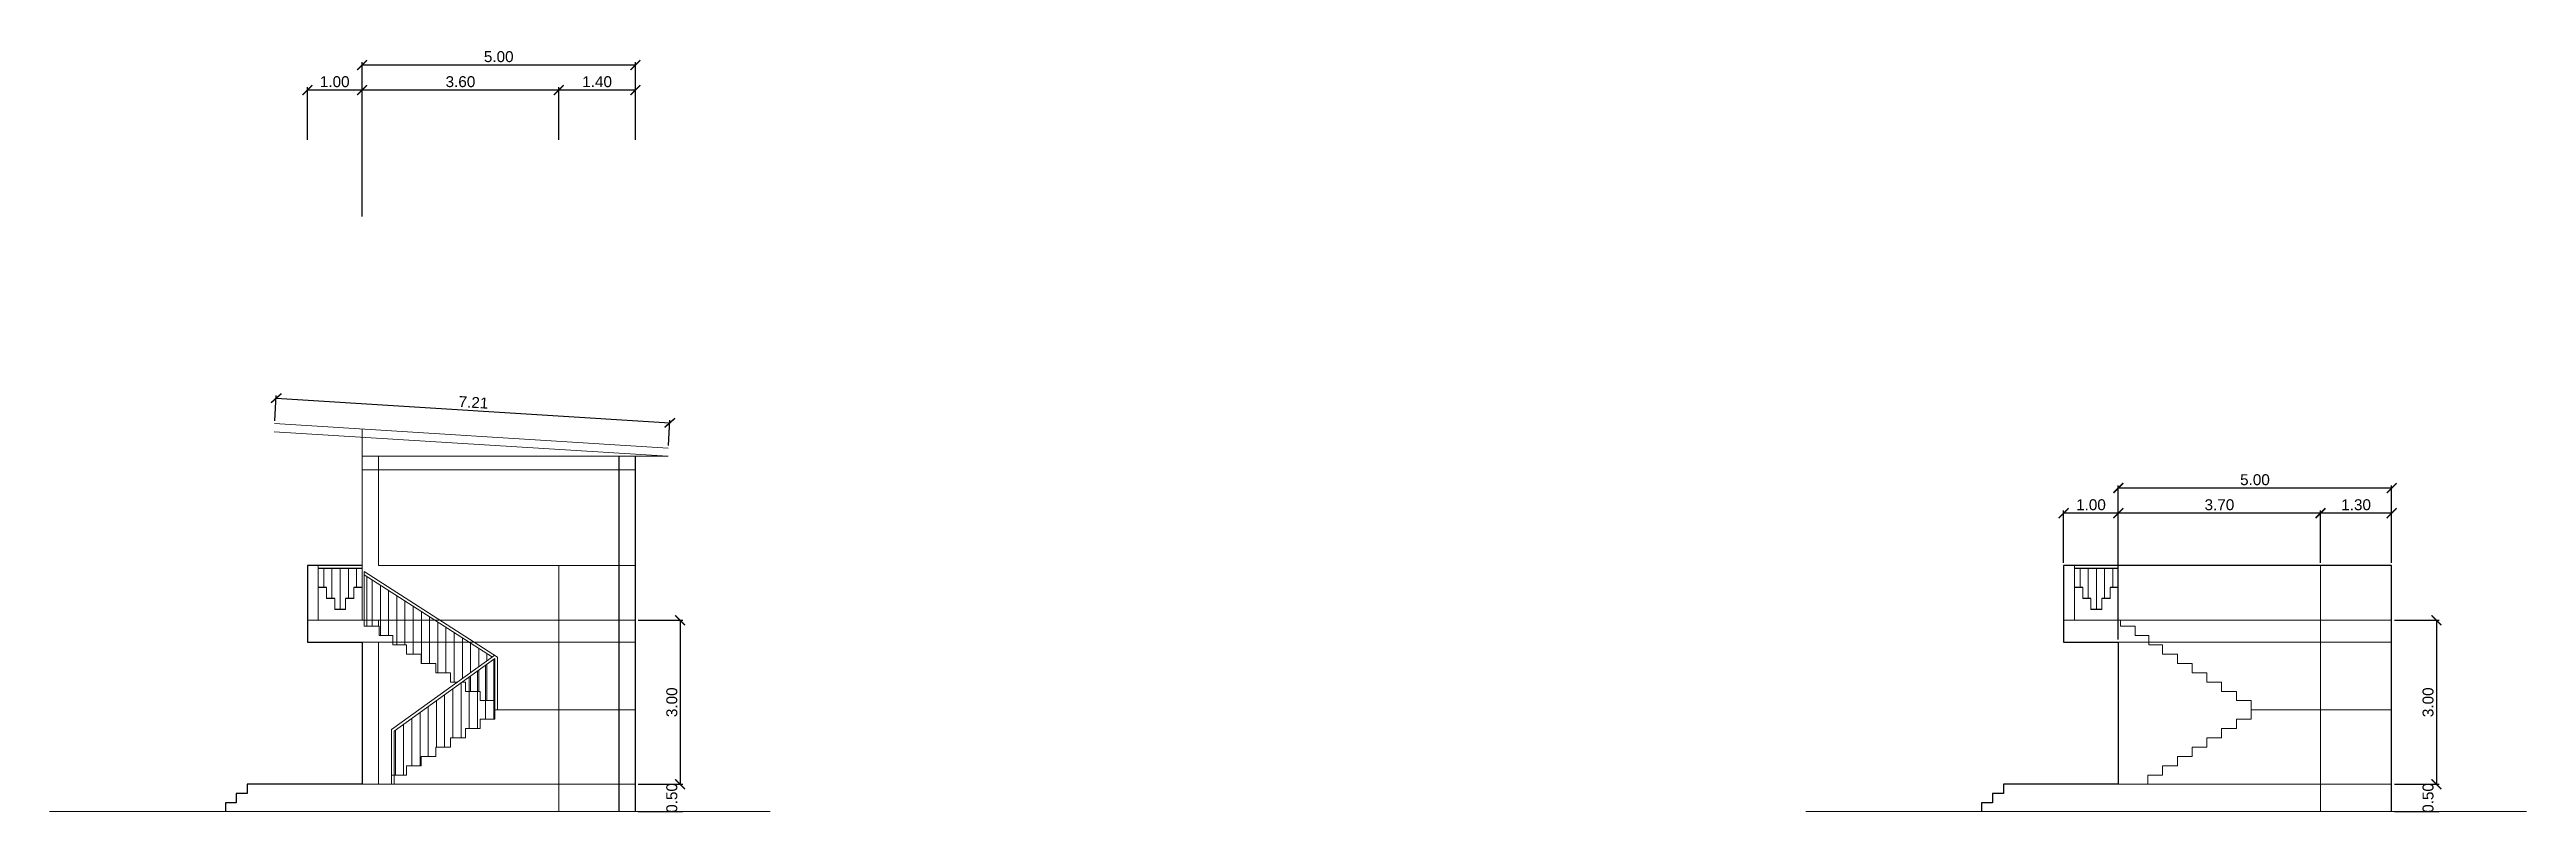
# Model space of a CAD drawing. Header units: metres. Extents: x -460 to 31334, y -1777 to 24987.
# Drawn here: x 205.23 to 250.54, y -737.19 to -723.24 of the extents above; entities that cross this region are included whole.
import ezdxf

# ---------------------------------------------------------------- set-up
doc = ezdxf.new("R2010")
doc.units = ezdxf.units.M
doc.header["$MEASUREMENT"] = 0
doc.layers.get('Defpoints').update_dxf_attribs({"color": 2})
doc.layers.add('01 FURNITURE', color=8, linetype='Continuous')
doc.styles.get("Standard").update_dxf_attribs({"font": 'arial.ttf'})
doc.dimstyles.new('elev', dxfattribs={"dimtxt": 0.2, "dimasz": 0.18, "dimexe": 0.05, "dimexo": 0.05, "dimgap": 0.05, "dimtad": 1, "dimzin": 0, "dimdsep": 46, "dimtxsty": 'Standard', "dimblk": 'ARCHTICK', "dimcen": 0.025, "dimclrd": 256, "dimclre": 256, "dimadec": 0, "dimazin": 0, "dimtfac": 1, "dimtix": 1, "dimtofl": 0, "dimtmove": 0, "dimatfit": 3, "dimldrblk": 'ARCHTICK', "dimfxl": 0.1, "dimtolj": 1, "dimtzin": 0, "dimlwd": -1, "dimlwe": -1, "dimarcsym": 0})

msp = doc.modelspace()

# ---------------------------------------------------------------- blocks, each defined once
blk = doc.blocks.new('_ArchTick')
at = {"color": 0, "linetype": 'ByBlock', "const_width": 0.15}
blk.add_lwpolyline([(-0.5, -0.5), (0.5, 0.5)], dxfattribs=at)
blk = doc.blocks.new('*D354')
at = {"layer": '01 FURNITURE', "transparency": 16777216}
for p, q in [((216, -733.677), (216.819, -733.677)), ((216.769, -733.677), (216.769, -736.677)), ((216, -736.677), (216.819, -736.677))]:
    blk.add_line(p, q, dxfattribs=at)
at = {"layer": 'Defpoints', "color": 0, "transparency": 16777216}
for p in [(215.95, -733.677), (215.95, -736.677), (216.769, -736.677)]:
    blk.add_point(p, dxfattribs=at)
at = {"layer": '01 FURNITURE', "transparency": 16777216, "xscale": 0.18, "yscale": 0.18, "zscale": 0.18}
for p, rotation in [((216.769, -733.677), 90), ((216.769, -736.677), 270)]:
    blk.add_blockref('_ArchTick', p, dxfattribs=dict(at, rotation=rotation))
at = {"layer": '01 FURNITURE', "color": 0, "lineweight": 9, "transparency": 16777216, "insert": (216.617, -735.177), "char_height": 0.2, "attachment_point": 5, "rotation": 90}
blk.add_mtext('\\A1;3.00', dxfattribs=at)
blk = doc.blocks.new('*D355')
at = {"layer": '01 FURNITURE', "transparency": 16777216}
for p, q in [((216, -736.677), (216.819, -736.677)), ((216, -737.177), (216.819, -737.177))]:
    blk.add_line(p, q, dxfattribs=at)
at = {"layer": 'Defpoints', "color": 0, "transparency": 16777216}
for p in [(215.95, -736.677), (215.95, -737.177), (216.769, -737.177)]:
    blk.add_point(p, dxfattribs=at)
at = {"layer": '01 FURNITURE', "color": 0, "lineweight": 9, "transparency": 16777216, "insert": (216.617, -736.927), "char_height": 0.2, "attachment_point": 5, "rotation": 90}
blk.add_mtext('\\A1;0.50', dxfattribs=at)
blk = doc.blocks.new('*D357')
at = {"layer": '01 FURNITURE', "transparency": 16777216}
for p, q in [((210.95, -726.289), (210.95, -723.47)), ((215.95, -723.52), (210.95, -723.52)), ((215.95, -724.889), (215.95, -723.47))]:
    blk.add_line(p, q, dxfattribs=at)
at = {"layer": 'Defpoints', "color": 0, "transparency": 16777216}
for p in [(210.95, -723.52), (215.95, -724.939), (210.95, -726.339)]:
    blk.add_point(p, dxfattribs=at)
at = {"layer": '01 FURNITURE', "transparency": 16777216, "xscale": 0.18, "yscale": 0.18, "zscale": 0.18, "rotation": 180}
blk.add_blockref('_ArchTick', (210.95, -723.52), dxfattribs=at)
at = {"layer": '01 FURNITURE', "transparency": 16777216, "xscale": 0.18, "yscale": 0.18, "zscale": 0.18}
blk.add_blockref('_ArchTick', (215.95, -723.52), dxfattribs=at)
at = {"layer": '01 FURNITURE', "color": 0, "lineweight": 9, "transparency": 16777216, "insert": (213.45, -723.368), "char_height": 0.2, "attachment_point": 5}
blk.add_mtext('\\A1;5.00', dxfattribs=at)
blk = doc.blocks.new('*D358')
at = {"layer": '01 FURNITURE', "transparency": 16777216}
for p, q in [((209.95, -724.889), (209.95, -723.928)), ((210.95, -723.978), (209.95, -723.978)), ((210.95, -724.889), (210.95, -723.928))]:
    blk.add_line(p, q, dxfattribs=at)
at = {"layer": 'Defpoints', "color": 0, "transparency": 16777216}
for p in [(209.95, -723.978), (209.95, -724.939), (210.95, -724.939)]:
    blk.add_point(p, dxfattribs=at)
at = {"layer": '01 FURNITURE', "transparency": 16777216, "xscale": 0.18, "yscale": 0.18, "zscale": 0.18, "rotation": 180}
blk.add_blockref('_ArchTick', (209.95, -723.978), dxfattribs=at)
at = {"layer": '01 FURNITURE', "transparency": 16777216, "xscale": 0.18, "yscale": 0.18, "zscale": 0.18}
blk.add_blockref('_ArchTick', (210.95, -723.978), dxfattribs=at)
at = {"layer": '01 FURNITURE', "color": 0, "lineweight": 9, "transparency": 16777216, "insert": (210.45, -723.826), "char_height": 0.2, "attachment_point": 5}
blk.add_mtext('\\A1;1.00', dxfattribs=at)
blk = doc.blocks.new('*D356')
at = {"layer": '01 FURNITURE', "transparency": 16777216}
for p, q in [((214.55, -724.889), (214.55, -723.928)), ((215.95, -723.978), (214.55, -723.978)), ((215.95, -724.889), (215.95, -723.928))]:
    blk.add_line(p, q, dxfattribs=at)
at = {"layer": 'Defpoints', "color": 0, "transparency": 16777216}
for p in [(214.55, -723.978), (214.55, -724.939), (215.95, -724.939)]:
    blk.add_point(p, dxfattribs=at)
at = {"layer": '01 FURNITURE', "transparency": 16777216, "xscale": 0.18, "yscale": 0.18, "zscale": 0.18, "rotation": 180}
blk.add_blockref('_ArchTick', (214.55, -723.978), dxfattribs=at)
at = {"layer": '01 FURNITURE', "transparency": 16777216, "xscale": 0.18, "yscale": 0.18, "zscale": 0.18}
blk.add_blockref('_ArchTick', (215.95, -723.978), dxfattribs=at)
at = {"layer": '01 FURNITURE', "color": 0, "lineweight": 9, "transparency": 16777216, "insert": (215.25, -723.826), "char_height": 0.2, "attachment_point": 5}
blk.add_mtext('\\A1;1.40', dxfattribs=at)
blk = doc.blocks.new('*D353')
at = {"layer": '01 FURNITURE', "transparency": 16777216}
for p, q in [((210.95, -724.889), (210.95, -723.928)), ((214.55, -723.978), (210.95, -723.978)), ((214.55, -724.889), (214.55, -723.928))]:
    blk.add_line(p, q, dxfattribs=at)
at = {"layer": 'Defpoints', "color": 0, "transparency": 16777216}
for p in [(210.95, -723.978), (210.95, -724.939), (214.55, -724.939)]:
    blk.add_point(p, dxfattribs=at)
at = {"layer": '01 FURNITURE', "transparency": 16777216, "xscale": 0.18, "yscale": 0.18, "zscale": 0.18, "rotation": 180}
blk.add_blockref('_ArchTick', (210.95, -723.978), dxfattribs=at)
at = {"layer": '01 FURNITURE', "transparency": 16777216, "xscale": 0.18, "yscale": 0.18, "zscale": 0.18}
blk.add_blockref('_ArchTick', (214.55, -723.978), dxfattribs=at)
at = {"layer": '01 FURNITURE', "color": 0, "lineweight": 9, "transparency": 16777216, "insert": (212.75, -723.826), "char_height": 0.2, "attachment_point": 5}
blk.add_mtext('\\A1;3.60', dxfattribs=at)
blk = doc.blocks.new('*D408')
at = {"layer": '01 FURNITURE', "transparency": 16777216}
for p, q in [((209.353, -730.028), (209.382, -729.566)), ((209.379, -729.616), (216.579, -730.066)), ((216.553, -730.478), (216.582, -730.016))]:
    blk.add_line(p, q, dxfattribs=at)
at = {"layer": 'Defpoints', "color": 0, "transparency": 16777216}
for p in [(209.35, -730.077), (216.579, -730.066), (216.55, -730.527)]:
    blk.add_point(p, dxfattribs=at)
at = {"layer": '01 FURNITURE', "transparency": 16777216, "xscale": 0.18, "yscale": 0.18, "zscale": 0.18}
for p, rotation in [((209.379, -729.616), 176.4236656250023), ((216.579, -730.066), 356.4236656250023)]:
    blk.add_blockref('_ArchTick', p, dxfattribs=dict(at, rotation=rotation))
at = {"layer": '01 FURNITURE', "color": 0, "lineweight": 9, "transparency": 16777216, "insert": (212.989, -729.691), "char_height": 0.2, "attachment_point": 5, "rotation": 356.4237}
blk.add_mtext('\\A1;7.21', dxfattribs=at)
blk = doc.blocks.new('*D338')
at = {"layer": '01 FURNITURE', "transparency": 16777216}
for p, q in [((248.126, -733.677), (248.945, -733.677)), ((248.895, -733.677), (248.895, -736.677)), ((248.126, -736.677), (248.945, -736.677))]:
    blk.add_line(p, q, dxfattribs=at)
at = {"layer": 'Defpoints', "color": 0, "transparency": 16777216}
for p in [(248.076, -733.677), (248.076, -736.677), (248.895, -736.677)]:
    blk.add_point(p, dxfattribs=at)
at = {"layer": '01 FURNITURE', "transparency": 16777216, "xscale": 0.18, "yscale": 0.18, "zscale": 0.18}
for p, rotation in [((248.895, -733.677), 90), ((248.895, -736.677), 270)]:
    blk.add_blockref('_ArchTick', p, dxfattribs=dict(at, rotation=rotation))
at = {"layer": '01 FURNITURE', "color": 0, "lineweight": 9, "transparency": 16777216, "insert": (248.743, -735.177), "char_height": 0.2, "attachment_point": 5, "rotation": 90}
blk.add_mtext('\\A1;3.00', dxfattribs=at)
blk = doc.blocks.new('*D339')
at = {"layer": '01 FURNITURE', "transparency": 16777216}
for p, q in [((248.126, -736.677), (248.945, -736.677)), ((248.126, -737.177), (248.945, -737.177))]:
    blk.add_line(p, q, dxfattribs=at)
at = {"layer": 'Defpoints', "color": 0, "transparency": 16777216}
for p in [(248.076, -736.677), (248.076, -737.177), (248.895, -737.177)]:
    blk.add_point(p, dxfattribs=at)
at = {"layer": '01 FURNITURE', "color": 0, "lineweight": 9, "transparency": 16777216, "insert": (248.743, -736.927), "char_height": 0.2, "attachment_point": 5, "rotation": 90}
blk.add_mtext('\\A1;0.50', dxfattribs=at)
blk = doc.blocks.new('*D340')
at = {"layer": '01 FURNITURE', "transparency": 16777216}
for p, q in [((243.076, -734.027), (243.076, -731.209)), ((248.076, -731.259), (243.076, -731.259)), ((248.076, -732.627), (248.076, -731.209))]:
    blk.add_line(p, q, dxfattribs=at)
at = {"layer": 'Defpoints', "color": 0, "transparency": 16777216}
for p in [(243.076, -731.259), (248.076, -732.677), (243.076, -734.077)]:
    blk.add_point(p, dxfattribs=at)
at = {"layer": '01 FURNITURE', "transparency": 16777216, "xscale": 0.18, "yscale": 0.18, "zscale": 0.18, "rotation": 180}
blk.add_blockref('_ArchTick', (243.076, -731.259), dxfattribs=at)
at = {"layer": '01 FURNITURE', "transparency": 16777216, "xscale": 0.18, "yscale": 0.18, "zscale": 0.18}
blk.add_blockref('_ArchTick', (248.076, -731.259), dxfattribs=at)
at = {"layer": '01 FURNITURE', "color": 0, "lineweight": 9, "transparency": 16777216, "insert": (245.576, -731.107), "char_height": 0.2, "attachment_point": 5}
blk.add_mtext('\\A1;5.00', dxfattribs=at)
blk = doc.blocks.new('*D341')
at = {"layer": '01 FURNITURE', "transparency": 16777216}
for p, q in [((242.076, -732.627), (242.076, -731.667)), ((243.076, -731.717), (242.076, -731.717)), ((243.076, -732.627), (243.076, -731.667))]:
    blk.add_line(p, q, dxfattribs=at)
at = {"layer": 'Defpoints', "color": 0, "transparency": 16777216}
for p in [(242.076, -731.717), (242.076, -732.677), (243.076, -732.677)]:
    blk.add_point(p, dxfattribs=at)
at = {"layer": '01 FURNITURE', "transparency": 16777216, "xscale": 0.18, "yscale": 0.18, "zscale": 0.18, "rotation": 180}
blk.add_blockref('_ArchTick', (242.076, -731.717), dxfattribs=at)
at = {"layer": '01 FURNITURE', "transparency": 16777216, "xscale": 0.18, "yscale": 0.18, "zscale": 0.18}
blk.add_blockref('_ArchTick', (243.076, -731.717), dxfattribs=at)
at = {"layer": '01 FURNITURE', "color": 0, "lineweight": 9, "transparency": 16777216, "insert": (242.576, -731.565), "char_height": 0.2, "attachment_point": 5}
blk.add_mtext('\\A1;1.00', dxfattribs=at)
blk = doc.blocks.new('*D342')
at = {"layer": '01 FURNITURE', "transparency": 16777216}
for p, q in [((246.776, -732.627), (246.776, -731.667)), ((248.076, -731.717), (246.776, -731.717)), ((248.076, -732.627), (248.076, -731.667))]:
    blk.add_line(p, q, dxfattribs=at)
at = {"layer": 'Defpoints', "color": 0, "transparency": 16777216}
for p in [(246.776, -731.717), (246.776, -732.677), (248.076, -732.677)]:
    blk.add_point(p, dxfattribs=at)
at = {"layer": '01 FURNITURE', "transparency": 16777216, "xscale": 0.18, "yscale": 0.18, "zscale": 0.18, "rotation": 180}
blk.add_blockref('_ArchTick', (246.776, -731.717), dxfattribs=at)
at = {"layer": '01 FURNITURE', "transparency": 16777216, "xscale": 0.18, "yscale": 0.18, "zscale": 0.18}
blk.add_blockref('_ArchTick', (248.076, -731.717), dxfattribs=at)
at = {"layer": '01 FURNITURE', "color": 0, "lineweight": 9, "transparency": 16777216, "insert": (247.426, -731.565), "char_height": 0.2, "attachment_point": 5}
blk.add_mtext('\\A1;1.30', dxfattribs=at)
blk = doc.blocks.new('*D343')
at = {"layer": '01 FURNITURE', "transparency": 16777216}
for p, q in [((243.076, -732.627), (243.076, -731.667)), ((246.776, -731.717), (243.076, -731.717)), ((246.776, -732.627), (246.776, -731.667))]:
    blk.add_line(p, q, dxfattribs=at)
at = {"layer": 'Defpoints', "color": 0, "transparency": 16777216}
for p in [(243.076, -731.717), (243.076, -732.677), (246.776, -732.677)]:
    blk.add_point(p, dxfattribs=at)
at = {"layer": '01 FURNITURE', "transparency": 16777216, "xscale": 0.18, "yscale": 0.18, "zscale": 0.18, "rotation": 180}
blk.add_blockref('_ArchTick', (243.076, -731.717), dxfattribs=at)
at = {"layer": '01 FURNITURE', "transparency": 16777216, "xscale": 0.18, "yscale": 0.18, "zscale": 0.18}
blk.add_blockref('_ArchTick', (246.776, -731.717), dxfattribs=at)
at = {"layer": '01 FURNITURE', "color": 0, "lineweight": 9, "transparency": 16777216, "insert": (244.926, -731.565), "char_height": 0.2, "attachment_point": 5}
blk.add_mtext('\\A1;3.70', dxfattribs=at)

# ---------------------------------------------------------------- dimensions: what is measured, and where the dimension line sits
at = {"layer": '01 FURNITURE', "color": 250, "lineweight": 9}
for base, p1, p2, angle, picture, middle in [((210.95035, -723.52037), (215.95035, -724.93872), (210.95035, -726.33872), 180, '*D357', (213.45035, -723.36826)), ((209.95035, -723.97833), (210.95035, -724.93872), (209.95035, -724.93872), 180, '*D358', (210.45035, -723.82622)), ((243.07616, -731.2591), (248.07616, -732.67745), (243.07616, -734.07745), 180, '*D340', (245.57616, -731.10699)), ((242.07616, -731.71706), (243.07616, -732.67745), (242.07616, -732.67745), 180, '*D341', (242.57616, -731.56495)), ((216.76897, -736.67745), (215.95035, -733.67745), (215.95035, -736.67745), 90, '*D354', (216.61678, -735.17745)), ((248.89477, -736.67745), (248.07616, -733.67745), (248.07616, -736.67745), 90, '*D338', (248.74259, -735.17745)), ((216.76897, -737.17745), (215.95035, -736.67745), (215.95035, -737.17745), 90, '*D355', (216.61685, -736.92745)), ((248.89477, -737.17745), (248.07616, -736.67745), (248.07616, -737.17745), 90, '*D339', (248.74266, -736.92745))]:
    dim = msp.add_linear_dim(base=base, p1=p1, p2=p2, angle=angle, dimstyle='elev', dxfattribs=at)
    dim.commit()
    dim.dimension.update_dxf_attribs({"geometry": picture, "text_midpoint": middle})
at = {"layer": '01 FURNITURE', "color": 4, "lineweight": 9}
for base, p1, p2, picture, middle in [((210.95035, -723.97833), (214.55035, -724.93872), (210.95035, -724.93872), '*D353', (212.75035, -723.82615)), ((214.55035, -723.97833), (215.95035, -724.93872), (214.55035, -724.93872), '*D356', (215.25035, -723.82622)), ((243.07616, -731.71706), (246.77616, -732.67745), (243.07616, -732.67745), '*D343', (244.92616, -731.56488)), ((246.77616, -731.71706), (248.07616, -732.67745), (246.77616, -732.67745), '*D342', (247.42616, -731.56488))]:
    dim = msp.add_linear_dim(base=base, p1=p1, p2=p2, angle=180, dimstyle='elev', dxfattribs=at)
    dim.commit()
    dim.dimension.update_dxf_attribs({"geometry": picture, "text_midpoint": middle})
dim = msp.add_aligned_dim(p1=(209.35035, -730.07745), p2=(216.55035, -730.52745), distance=0.46256, dimstyle='elev', dxfattribs=at)
dim.commit()
dim.dimension.update_dxf_attribs({"geometry": '*D408', "text_midpoint": (212.98859, -729.69068)})

# ---------------------------------------------------------------- linework, layer by layer
at = {"layer": '01 FURNITURE', "color": 4, "lineweight": 9}
for p, q in [((216.541, -730.67716), (209.341, -730.22716)), ((216.55035, -730.52745), (209.35035, -730.07745)), ((210.95035, -730.67745), (210.95035, -730.17745)), ((210.95035, -733.67745), (210.95035, -730.67745)), ((210.95035, -730.67745), (215.95035, -730.67745)), ((211.25035, -732.67745), (211.25035, -730.67745)), ((215.95035, -730.67745), (216.55035, -730.67745)), ((210.95035, -730.92745), (215.95035, -730.92745)), ((210.99035, -733.78745), (210.99035, -732.78745)), ((210.99035, -732.78745), (213.43035, -734.34946)), ((210.99035, -732.84682), (213.33669, -734.34887)), ((211.04035, -733.78745), (211.04035, -732.87883)), ((210.99035, -733.78745), (210.99035, -733.67745)), ((211.26035, -733.78745), (210.99035, -733.78745)), ((211.25035, -733.67745), (211.25035, -733.78745)), ((211.26035, -733.95745), (211.26035, -733.78745)), ((211.51035, -733.95745), (211.26035, -733.95745)), ((211.51035, -734.12745), (211.51035, -733.95745)), ((243.11616, -733.78745), (243.11616, -733.67745)), ((243.38616, -733.78745), (243.11616, -733.78745)), ((243.38616, -733.95745), (243.38616, -733.78745)), ((243.63616, -733.95745), (243.38616, -733.95745)), ((243.63616, -734.12745), (243.63616, -733.95745)), ((211.25035, -734.07745), (211.25035, -736.67745)), ((213.38035, -734.31745), (211.49035, -735.67745)), ((211.76035, -734.12745), (211.51035, -734.12745)), ((213.38199, -734.37787), (211.54035, -735.70307)), ((211.76035, -734.29745), (211.76035, -734.12745)), ((212.03035, -734.29745), (211.76035, -734.29745)), ((212.03035, -734.46745), (212.03035, -734.29745)), ((213.38035, -735.31745), (213.38035, -734.37682)), ((213.38035, -734.37682), (213.38199, -734.37787)), ((213.43035, -735.31745), (213.43035, -734.34946)), ((243.88616, -734.12745), (243.63616, -734.12745)), ((243.88616, -734.29745), (243.88616, -734.12745)), ((244.15616, -734.29745), (243.88616, -734.29745)), ((244.15616, -734.46745), (244.15616, -734.29745)), ((212.30035, -734.46745), (212.03035, -734.46745)), ((212.30035, -734.63745), (212.30035, -734.46745)), ((212.57035, -734.63745), (212.30035, -734.63745)), ((212.57035, -734.80745), (212.57035, -734.63745)), ((212.6994, -734.80745), (212.57035, -734.80745)), ((212.84035, -734.80745), (212.785, -734.80745)), ((212.84035, -734.97745), (212.84035, -734.80745)), ((244.42616, -734.46745), (244.15616, -734.46745)), ((244.42616, -734.63745), (244.42616, -734.46745)), ((244.69616, -734.63745), (244.42616, -734.63745)), ((244.69616, -734.80745), (244.69616, -734.63745)), ((244.96616, -734.80745), (244.69616, -734.80745)), ((244.96616, -734.97745), (244.96616, -734.80745)), ((213.11035, -734.97745), (212.84035, -734.97745)), ((213.11035, -735.14745), (213.11035, -734.97745)), ((213.38035, -735.14745), (213.11035, -735.14745)), ((213.38035, -735.31745), (213.38035, -735.14745)), ((245.23616, -734.97745), (244.96616, -734.97745)), ((245.23616, -735.14745), (245.23616, -734.97745)), ((245.50616, -735.14745), (245.23616, -735.14745)), ((245.50616, -735.31745), (245.50616, -735.14745)), ((211.49035, -736.67745), (211.49035, -735.67745)), ((211.54035, -736.67745), (211.54035, -735.70307))]:
    msp.add_line(p, q, dxfattribs=at)
at = {"layer": '01 FURNITURE', "color": 250, "lineweight": 9}
for p, q in [((215.95035, -737.17745), (215.95035, -730.67745)), ((209.95035, -734.07745), (209.95035, -732.67745)), ((210.15035, -733.67745), (210.15035, -732.67745)), ((210.30035, -733.27745), (210.30035, -733.07745)), ((210.80035, -733.27745), (210.80035, -733.07745)), ((210.95035, -733.67745), (210.95035, -732.67745)), ((214.55035, -737.17745), (214.55035, -732.67745)), ((242.07616, -734.07745), (242.07616, -732.67745)), ((242.27616, -733.67745), (242.27616, -732.67745)), ((242.42616, -733.27745), (242.42616, -733.07745)), ((242.92616, -733.27745), (242.92616, -733.07745)), ((243.07616, -733.67745), (243.07616, -732.67745)), ((246.77616, -737.17745), (246.77616, -732.67745)), ((248.07616, -737.17745), (248.07616, -732.67745)), ((210.45035, -733.47745), (210.45035, -733.27745)), ((210.65035, -733.47745), (210.65035, -733.27745)), ((242.57616, -733.47745), (242.57616, -733.27745)), ((242.77616, -733.47745), (242.77616, -733.27745)), ((210.95035, -736.67745), (210.95035, -734.07745)), ((243.07616, -736.67745), (243.07616, -734.07745)), ((213.38035, -735.48745), (213.38035, -735.31745)), ((245.50616, -735.48745), (245.50616, -735.31745)), ((212.84035, -735.82745), (212.84035, -735.65745)), ((213.11035, -735.65745), (213.11035, -735.48745)), ((244.96616, -735.82745), (244.96616, -735.65745)), ((245.23616, -735.65745), (245.23616, -735.48745)), ((212.03035, -736.33745), (212.03035, -736.16745)), ((212.30035, -736.16745), (212.30035, -735.99745)), ((212.57035, -735.99745), (212.57035, -735.82745)), ((244.15616, -736.33745), (244.15616, -736.16745)), ((244.42616, -736.16745), (244.42616, -735.99745)), ((244.69616, -735.99745), (244.69616, -735.82745)), ((208.85035, -736.84745), (208.85035, -736.67745)), ((211.49035, -736.67745), (211.49035, -736.50745)), ((211.76035, -736.50745), (211.76035, -736.33745)), ((240.97616, -736.84745), (240.97616, -736.67745)), ((243.61616, -736.67745), (243.61616, -736.50745)), ((243.88616, -736.50745), (243.88616, -736.33745)), ((208.45035, -737.17745), (208.45035, -737.01745)), ((208.65035, -737.01745), (208.65035, -736.84745)), ((240.57616, -737.17745), (240.57616, -737.01745)), ((240.77616, -737.01745), (240.77616, -736.84745))]:
    msp.add_line(p, q, dxfattribs=at)
at = {"layer": '01 FURNITURE', "color": 1, "lineweight": 9}
for p, q in [((210.95035, -732.67745), (209.95035, -732.67745)), ((215.95035, -732.67745), (211.25035, -732.67745)), ((248.07616, -732.67745), (242.07616, -732.67745)), ((215.95035, -733.67745), (209.95035, -733.67745)), ((248.07616, -733.67745), (242.07616, -733.67745)), ((215.95035, -734.07745), (209.95035, -734.07745)), ((248.07616, -734.07745), (242.07616, -734.07745)), ((215.95035, -735.31745), (213.38035, -735.31745)), ((248.07616, -735.31745), (245.50616, -735.31745)), ((213.11035, -735.65745), (212.84035, -735.65745)), ((213.38035, -735.48745), (213.11035, -735.48745)), ((245.23616, -735.65745), (244.96616, -735.65745)), ((245.50616, -735.48745), (245.23616, -735.48745)), ((212.30035, -736.16745), (212.03035, -736.16745)), ((212.57035, -735.99745), (212.30035, -735.99745)), ((212.84035, -735.82745), (212.57035, -735.82745)), ((244.42616, -736.16745), (244.15616, -736.16745)), ((244.69616, -735.99745), (244.42616, -735.99745)), ((244.96616, -735.82745), (244.69616, -735.82745)), ((215.95035, -736.67745), (208.85035, -736.67745)), ((211.76035, -736.50745), (211.49035, -736.50745)), ((212.03035, -736.33745), (211.76035, -736.33745)), ((248.07616, -736.67745), (240.97616, -736.67745)), ((243.88616, -736.50745), (243.61616, -736.50745)), ((244.15616, -736.33745), (243.88616, -736.33745)), ((218.41665, -737.17745), (205.23346, -737.17745)), ((208.65035, -737.01745), (208.45035, -737.01745)), ((208.85035, -736.84745), (208.65035, -736.84745)), ((250.54246, -737.17745), (237.35927, -737.17745)), ((240.77616, -737.01745), (240.57616, -737.01745)), ((240.97616, -736.84745), (240.77616, -736.84745))]:
    msp.add_line(p, q, dxfattribs=at)
at = {"layer": '01 FURNITURE', "color": 3, "lineweight": 30}
for p, q in [((210.95035, -732.72745), (210.15035, -732.72745)), ((243.07616, -732.72745), (242.27616, -732.72745))]:
    msp.add_line(p, q, dxfattribs=at)
at = {"layer": '01 FURNITURE', "color": 1, "lineweight": 30}
for p, q in [((210.30035, -733.07745), (210.15035, -733.07745)), ((210.95035, -733.07745), (210.80035, -733.07745)), ((242.42616, -733.07745), (242.27616, -733.07745)), ((243.07616, -733.07745), (242.92616, -733.07745)), ((210.45035, -733.27745), (210.30035, -733.27745)), ((210.65035, -733.47745), (210.45035, -733.47745)), ((210.80035, -733.27745), (210.65035, -733.27745)), ((242.57616, -733.27745), (242.42616, -733.27745)), ((242.77616, -733.47745), (242.57616, -733.47745)), ((242.92616, -733.27745), (242.77616, -733.27745))]:
    msp.add_line(p, q, dxfattribs=at)
at = {"layer": '01 FURNITURE', "color": 4, "lineweight": 20}
for p, q in [((210.25035, -733.07745), (210.25035, -732.72745)), ((210.40035, -733.27745), (210.40035, -732.72745)), ((210.55035, -733.47745), (210.55035, -732.72745)), ((210.70035, -733.27745), (210.70035, -732.72745)), ((210.85035, -733.07745), (210.85035, -732.72745)), ((211.13535, -732.93964), (211.13535, -733.78745)), ((211.28535, -733.03567), (211.28535, -733.95745)), ((242.37616, -733.07745), (242.37616, -732.72745)), ((242.52616, -733.27745), (242.52616, -732.72745)), ((242.67616, -733.47745), (242.67616, -732.72745)), ((242.82616, -733.27745), (242.82616, -732.72745)), ((242.97616, -733.07745), (242.97616, -732.72745)), ((211.43535, -733.13169), (211.43535, -733.95745)), ((211.58535, -733.22772), (211.58535, -734.12745)), ((211.73535, -733.32375), (211.73535, -734.12745)), ((211.88535, -733.41977), (211.88535, -734.29745)), ((212.03535, -733.5158), (212.03535, -734.46745)), ((212.18535, -733.61182), (212.18535, -734.46745)), ((212.33535, -733.70785), (212.33535, -734.63745)), ((212.48535, -733.80387), (212.48535, -734.63745)), ((212.63535, -733.8999), (212.63535, -734.80745)), ((212.78535, -733.99592), (212.78535, -734.7456)), ((212.93535, -734.09195), (212.93535, -734.63766)), ((213.08535, -734.18797), (213.08535, -734.52973)), ((213.23535, -734.284), (213.23535, -734.42179)), ((213.36117, -734.39285), (213.36117, -735.48745)), ((212.76117, -734.8246), (212.76117, -735.82745)), ((212.78535, -734.8072), (212.78535, -734.80745)), ((212.91117, -734.71666), (212.91117, -735.65745)), ((212.93535, -734.69926), (212.93535, -734.97745)), ((213.06117, -734.60873), (213.06117, -735.65745)), ((213.08535, -734.59133), (213.08535, -734.97745)), ((213.21117, -734.50079), (213.21117, -735.48745)), ((213.23535, -734.48339), (213.23535, -735.14745)), ((212.01117, -735.36428), (212.01117, -736.33745)), ((212.16117, -735.25635), (212.16117, -736.16745)), ((212.31117, -735.14841), (212.31117, -735.99745)), ((212.46117, -735.04047), (212.46117, -735.99745)), ((212.61117, -734.93254), (212.61117, -735.82745)), ((211.56117, -735.68809), (211.56117, -736.50745)), ((211.71117, -735.58015), (211.71117, -736.50745)), ((211.86117, -735.47222), (211.86117, -736.33745))]:
    msp.add_line(p, q, dxfattribs=at)
at = {"layer": '01 FURNITURE', "color": 4, "lineweight": 30}
for points in [[(215.65035, -737.17745), (215.65035, -730.67745)], [(215.95035, -737.17745), (215.95035, -730.67745)], [(210.95035, -732.67745), (209.95035, -732.67745), (209.95035, -734.07745), (210.95035, -734.07745), (210.95035, -736.67745), (208.85035, -736.67745), (208.85035, -736.84745), (208.65035, -736.84745), (208.65035, -737.01745), (208.45035, -737.01745), (208.45035, -737.17745)], [(248.07616, -737.17745), (248.07616, -732.67745), (242.07616, -732.67745), (242.07616, -734.07745), (243.07616, -734.07745), (243.07616, -736.67745), (240.97616, -736.67745), (240.97616, -736.84745), (240.77616, -736.84745), (240.77616, -737.01745), (240.57616, -737.01745), (240.57616, -737.17745)]]:
    msp.add_lwpolyline(points, dxfattribs=at)

msp.set_redraw_order([(e.dxf.handle, doc.entitydb.next_handle()) for e in msp.query("TEXT MTEXT ATTDEF DIMENSION ARC_DIMENSION")])  # texts and dimensions are drawn at this point

doc.saveas('drawing.dxf')
